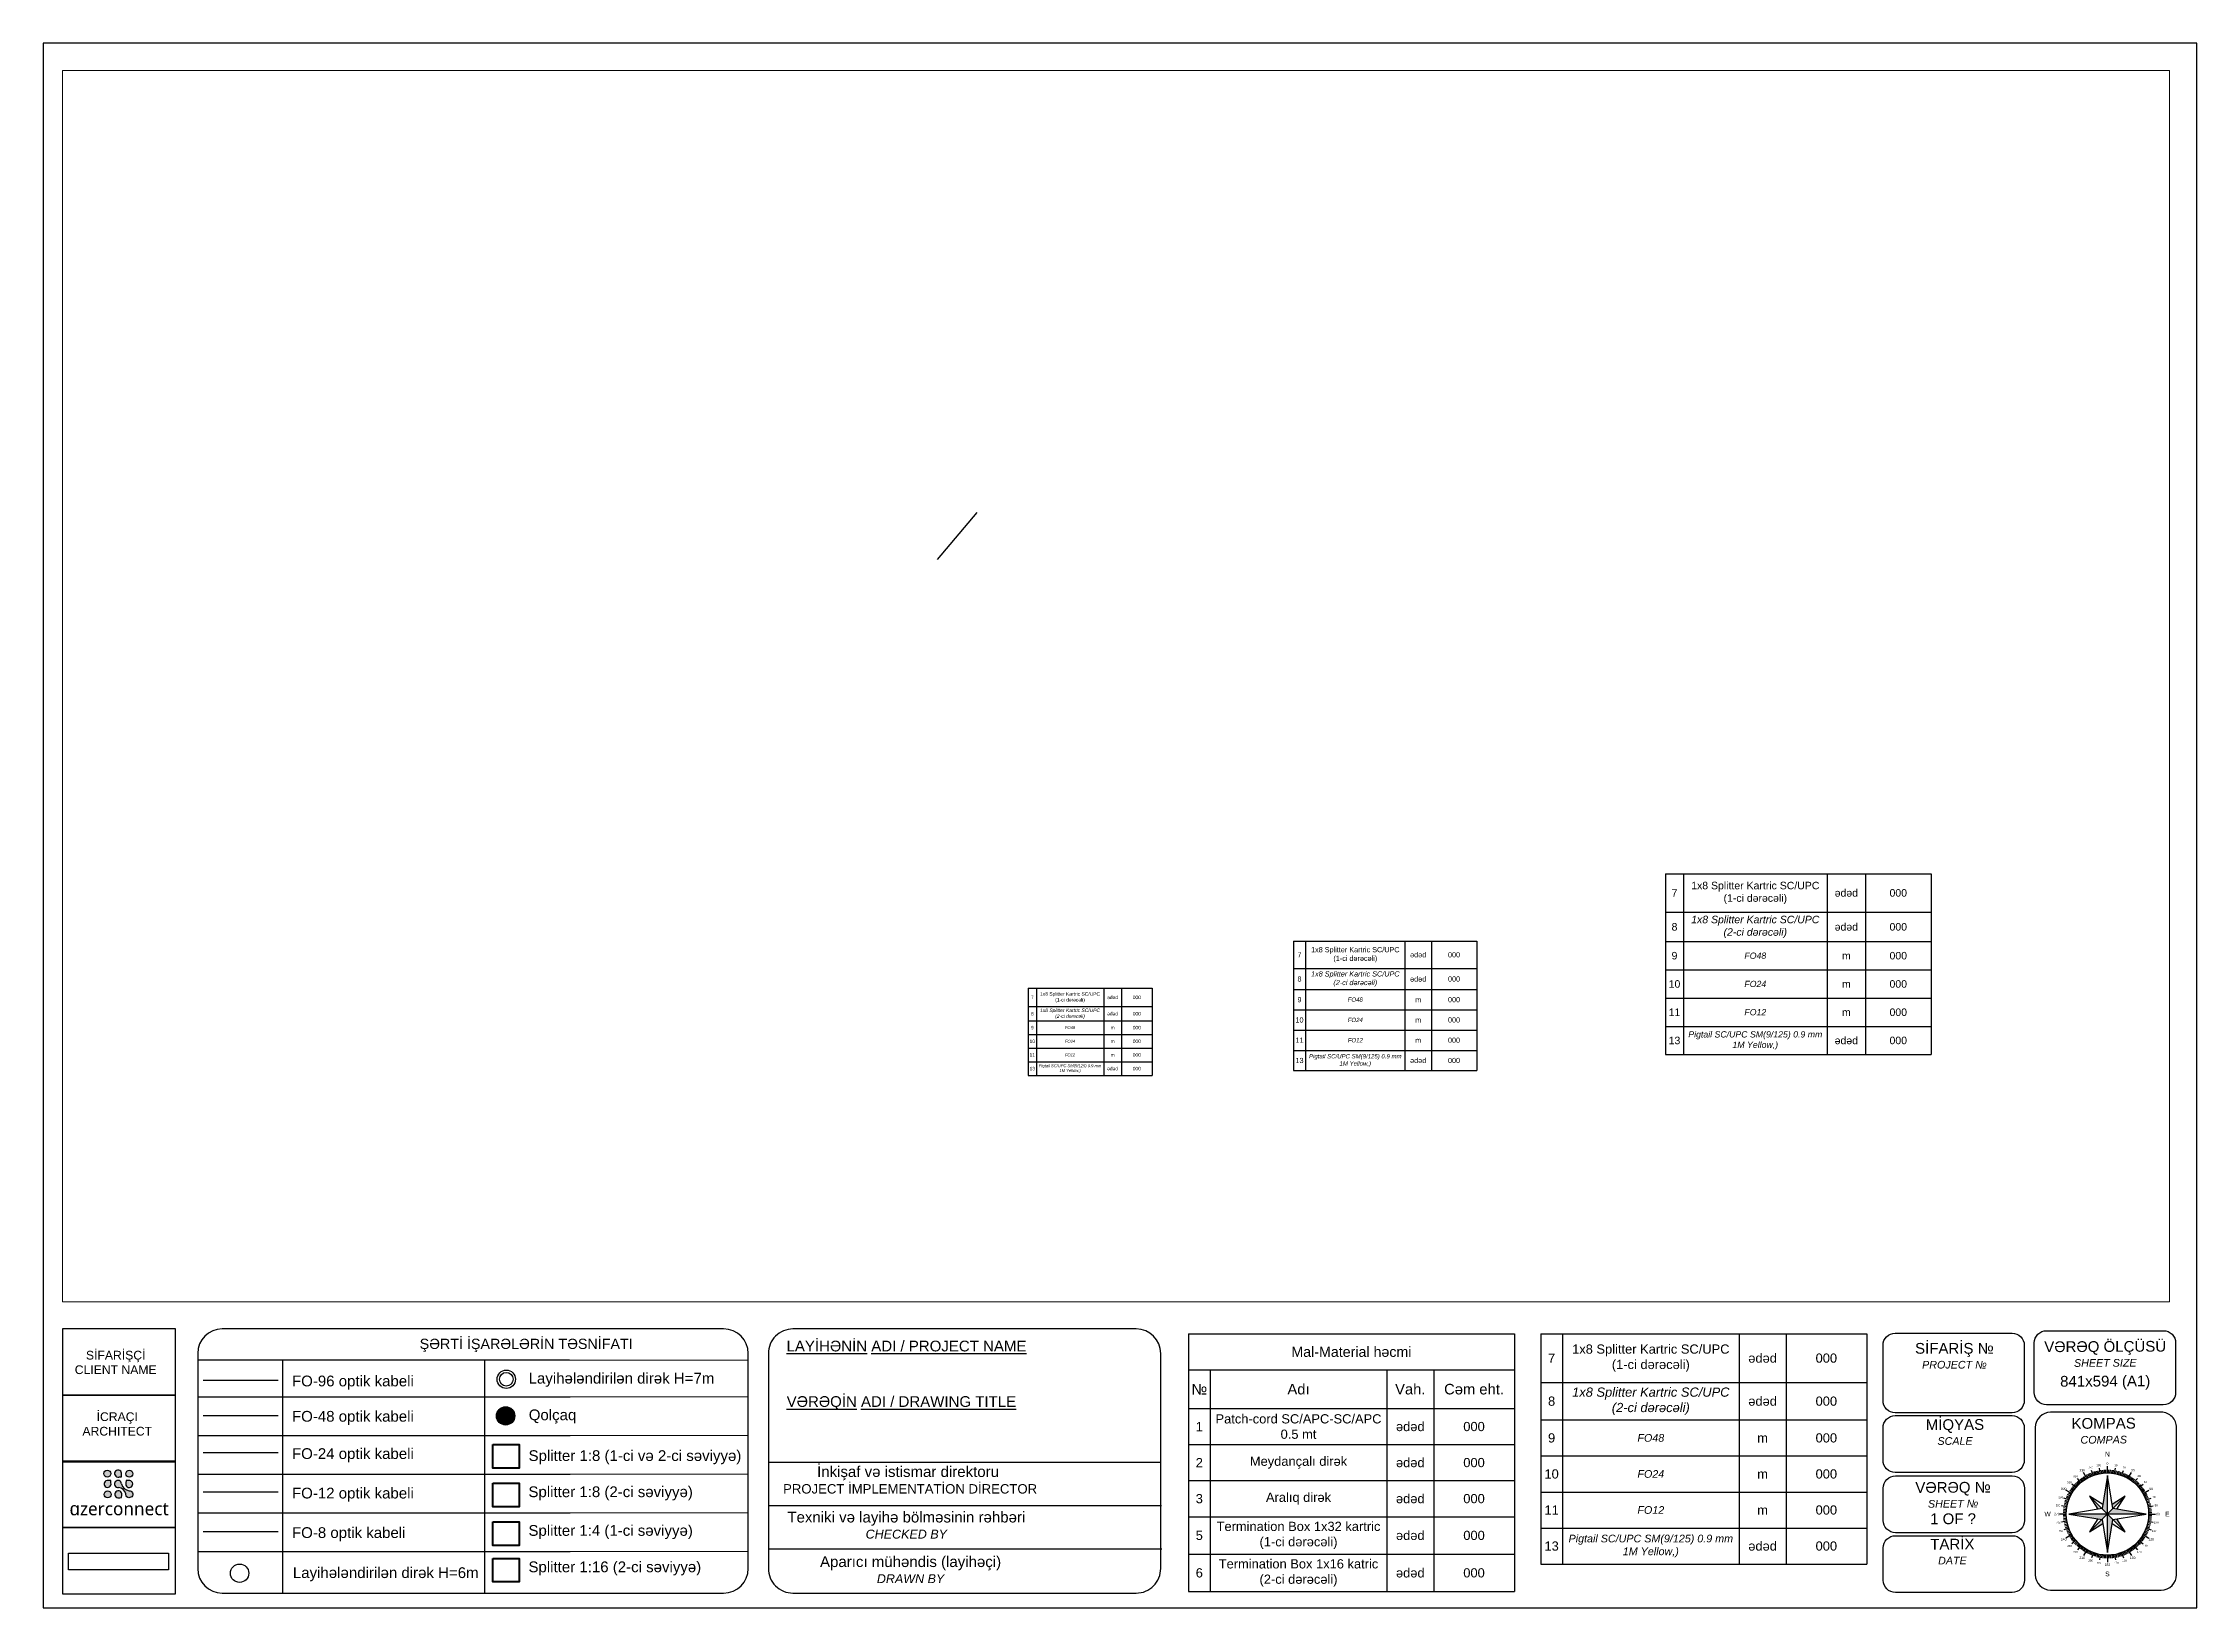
# Paper-space layout 'A3_h' of a CAD drawing. Header units: metres, sheet in millimetres. Extents: x 20 to 415, y 5 to 292.
# The model-space entities are those that its viewports show. They can reach past a viewport. Long polylines and large blocks are cut down to what shows.
import ezdxf
from ezdxf.enums import TextEntityAlignment as Align
from ezdxf.lldxf.tags import DXFTag

# ---------------------------------------------------------------- set-up
doc = ezdxf.new("R2010")
doc.units = ezdxf.units.M
doc.layers.add('FoR_mat', color=7, linetype='Continuous')
doc.styles.add('CG100-1.8', font='GOTHIC.TTF', dxfattribs={"height": 18})
doc.styles.get("Standard").update_dxf_attribs({"font": 'arial.ttf'})
doc.styles.add('стиль1', font='arialbd.ttf', dxfattribs={"height": 2.5})
tags = doc.linetypes.add('PODVES', pattern='A,1,["◄FO►",Standard,S=1,R=0,X=-0.2,Y=-0.47],-4.2', length=5.2).pattern_tags.tags
tags[4] = DXFTag(74, 10)
picture_1 = doc.add_image_def('image1.png', size_in_pixel=(1785, 295))

psp = doc.layouts.new('A3_h')

# ---------------------------------------------------------------- texts
at = {"layer": 'FoR_mat'}
for s, height, p in [('N', 0.8726742742302692, (398.5879523675658, 33.19318994586065)), ('0', 0.4475252688360356, (398.5879523675658, 31.48834055557279)), ('310', 0.3580202150688283, (391.6166011475735, 28.03598246180334)), ('320', 0.3580202150688283, (392.7332922519855, 29.15811304775736)), ('330', 0.4475252688360356, (393.9513465339899, 30.24596576842869)), ('340', 0.3580202150688283, (395.5117619558045, 30.75690535416355)), ('350', 0.3580202150688283, (396.9891600601848, 31.15525961600416)), ('10', 0.3580202150688283, (400.1432838249266, 31.16292293084174)), ('20', 0.3580202150688283, (401.6734229756692, 30.75690535416355)), ('30', 0.4475252688360356, (403.2245582011417, 30.24596576842869)), ('4O', 0.3580202150688283, (404.4088059428979, 29.18648009963959)), ('50', 0.3580202150688283, (405.5309365327512, 28.06978899620243)), ('280', 0.3580202150688283, (389.5207506200707, 23.81392119482722)), ('290', 0.3580202150688283, (390.0461758940245, 25.30059949262509)), ('300', 0.4475252688360356, (390.5571154895079, 26.85173471419807)), ('60', 0.4475252688360356, (406.6187892465986, 26.85173471419807)), ('70', 0.3580202150688283, (407.1146350458937, 25.34206935745944)), ('80', 0.3580202150688283, (407.5280830902746, 23.81392119482722)), ('W', 0.8726742742302692, (387.6098913062267, 22.21512888842103)), ('270', 0.4475252688360356, (389.3147407004141, 22.21512888842103)), ('260', 0.3580202150688283, (389.6478216448569, 20.61633658201486)), ('100', 0.3580202150688283, (407.5357464109613, 20.65979742911047)), ('90', 0.4475252688360356, (407.8611640347176, 22.21512888842103)), ('E', 0.8726742742302692, (409.5660134289048, 22.21512888842103)), ('250', 0.3580202150688283, (390.0612696892378, 19.08818841938263)), ('240', 0.4475252688360356, (390.5571154895079, 17.57852304704632)), ('230', 0.3580202150688283, (391.6449682023804, 16.36046876504196)), ('130', 0.3580202150688283, (405.559303588533, 16.39427531503875)), ('120', 0.4475252688360356, (406.6187892465986, 17.57852304704632)), ('110', 0.3580202150688283, (407.1297288411071, 19.12965827641815)), ('220', 0.3580202150688283, (392.7670987922338, 15.24377766160482)), ('210', 0.4475252688360356, (393.9513465339899, 14.18429200841339)), ('200', 0.3580202150688283, (395.5024817604372, 13.67335240708086)), ('190', 0.3580202150688283, (397.0326209092301, 13.26733484600034)), ('180', 0.4475252688360356, (398.5879523675658, 12.94191722126929)), ('170', 0.3580202150688283, (400.1867446749469, 13.2749981608379)), ('160', 0.3580202150688283, (401.7148928356293, 13.68844620229424)), ('150', 0.4475252688360356, (403.2245582011417, 14.18429200841339)), ('140', 0.3580202150688283, (404.4426124821712, 15.27214471348703)), ('S', 0.8726742742302692, (398.5879523675658, 11.2370678231826))]:
    psp.add_text(s, height=height, dxfattribs=at).set_placement(p, align=Align.MIDDLE_CENTER)
at = {"layer": 'FoR_mat', "attachment_point": 2, "style": 'CG100-1.8'}
for s, insert, char_height, width in [('\\pxqc;{\\fArial|b0|i0|c238|p34;SİFARİŞÇİ\\fArial|b0|i0|c0|p34;\\PCLIENT NAME}', (33.31745689593178, 52.15580487056204), 1.598418999327172, 15.98664476938211), ('{\\fArial|b0|i0|c238|p34;Ş\\fArial|b0|i0|c0|p34;Ə\\fArial|b0|i0|c238|p34;RTİ İŞAR\\fArial|b0|i0|c0|p34;Ə\\fArial|b0|i0|c238|p34;L\\fArial|b0|i0|c0|p34;Ə\\fArial|b0|i0|c238|p34;RİN T\\fArial|b0|i0|c0|p34;Ə\\fArial|b0|i0|c238|p34;SNİFATI}', (108.6029861898154, 54.37140678356045), 1.877575159226988, 70.04772445148583), ('\\pxqc;{\\fArial|b0|i0|c238|p34;SİFARİŞ № \\P\\fArial|b0|i1|c238|p34;\\H0.71429x;PROJECT\\fArial|b0|i1|c0|p34; \\fArial|b0|i1|c238|p34;№}', (370.5275851085079, 53.59542113187369), 1.971453917188337, 26.01408627072572), ('\\pxqc;{\\fArial|b0|i0|c238|p34;İCRAÇI\\fArial|b0|i0|c0|p34;\\PARCHITECT}', (33.60263077955351, 40.87566698382072), 1.598418999327172, 15.98664476938211), ('\\pxqc;{\\fArial|b0|i0|c238|p34;İnkişaf və istismar direktoru\\P \\fArial|b0|i0|c0|p34;\\H0.875x;PROJECT \\fArial|b0|i0|c238|p34;İ\\fArial|b0|i0|c0|p34;MPLEMENTAT\\fArial|b0|i0|c238|p34;İ\\fArial|b0|i0|c0|p34;ON \\fArial|b0|i0|c238|p34;DİRECTOR}', (178.6253877224904, 30.99081254078542), 1.971453917188337, 58.76511851537052), ('\\pxqc;{\\fArial|b0|i0|c238|p34;Texniki və \\fArial|b0|i0|c0|p34;layih\\fArial|b0|i0|c238|p34;ə bölməsinin rəhbəri\\fArial|b0|i1|c0|p34;\\H0.83333x;\\PCHECKED BY}', (178.3126531660785, 22.6438260567674), 1.971453917188337, 57.89853975408413), ('\\pxqc;{\\fArial|b0|i0|c238|p34;Aparıcı mühəndis (layihəçi)\\P\\fArial|b0|i1|c0|p34;\\H0.83333x;DRAWN BY}', (179.0944895571082, 14.47211381829195), 1.971453917188337, 57.89853975406729)]:
    psp.add_mtext(s, dxfattribs=dict(at, insert=insert, char_height=char_height, width=width))
at = {"layer": 'FoR_mat', "attachment_point": 1}
for s, width, gutter_width, insert, char_height in [('\\pxql;{\\fArial|b0|i0|c238|p34;\\LLAYİH\\fArial|b0|i0|c0|p34;Ə\\fArial|b0|i0|c238|p34;NİN ADI\\fArial|b0|i0|c0|p34; / PROJECT NAME}', 48.61954020463607, 0.1408181369420241, (156.3458729587148, 54.01619744896364), 1.971453917188337), ('\\pxql;{\\fArial|b0|i0|c238|p34;FO-96 optik kabeli}', 24.39012619263966, 0.1877575159226988, (65.64886681777398, 47.60608487151102), 1.971453917188337), ('\\pxqc;{\\fArial|b0|i0|c238|p34;Layihələndirilən dirək H=7m}', 45.82171693704701, 0.1877575159226988, (103.163097244341, 48.11730184363516), 1.971453917188337), ('\\pxql;{\\fArial|b0|i0|c238|p34;\\LV\\fArial|b0|i0|c0|p34;Ə\\fArial|b0|i0|c238|p34;R\\fArial|b0|i0|c0|p34;Ə\\fArial|b0|i0|c238|p34;QİN ADI\\fArial|b0|i0|c0|p34; / DRAWING TITLE}', 48.61954020463607, 0.1408181369420241, (156.3665629125275, 43.83698070910425), 1.971453917188337), ('\\pxql;{\\fArial|b0|i0|c238|p34;FO-48 optik kabeli}', 24.49949696195609, 0.1877575159226988, (65.64886681777398, 41.12849772978563), 1.971453917188337), ('\\pxql;{\\fArial|b0|i0|c238|p34;Qolçaq}', 11.24349363187895, 0.1877575159226988, (109.0698521731802, 41.39731293004662), 1.971453917188337), ('\\pxql;{\\fArial|b0|i0|c238|p34;FO-24 optik kabeli}', 24.0620067894498, 0.1877575159226988, (65.64886681777398, 34.29132609000261), 1.971453917188337), ('\\pxql;{\\fArial|b0|i0|c238|p34;Splitter 1:8 (1-ci} v{\\fArial|b0|i0|c238|p34;ə 2-ci səviyyə)}', 42.86058407926937, 0.1877575159226988, (109.033915358249, 33.91897480363544), 1.971453917188337), ('\\pxqc;{\\fArial|b0|i0|c162|p34;\\C154;ɑ\\f@Microsoft YaHei UI|b0|i0|c0|p34;zerconnect}', 19.29811889004701, 0.1208145181219466, (24.31267498191938, 24.40642646650666), 2.416290362438933), ('\\pxql;{\\fArial|b0|i0|c238|p34;FO-12 optik kabeli}', 24.82761636514595, 0.1877575159226988, (65.64886681777398, 27.04627263038656), 1.971453917188337), ('\\pxql;{\\fArial|b0|i0|c238|p34;Splitter 1:8 (2-ci səviyyə)}', 31.82475171143014, 0.1877575159226988, (109.0163766635237, 27.29161249713353), 1.971453917188337), ('\\pxql;{\\fArial|b0|i0|c238|p34;FO-8 optik kabeli}', 23.84326052065655, 0.1877575159226988, (65.64886681777398, 19.80121917243046), 1.971453917188337), ('\\pxql;Splitter 1:{\\fArial|b0|i0|c238|p34;4 }({\\fArial|b0|i0|c238|p34;1}-ci səviyyə)', 31.82475171143014, 0.1877575159226988, (109.0163766635237, 20.19543658109946), 1.971453917188337), ('\\pxqc;{\\fArial|b0|i0|c238|p34;Layihələndirilən dirək H=6m}', 40.73377713702021, 0.1877575159226988, (62.47705774567289, 12.45469573664479), 1.971453917188337), ('\\pxql;Splitter 1:16 (2-ci səviyyə)', 31.82475171143014, 0.1877575159226988, (109.0163766635237, 13.51838803198482), 1.971453917188337)]:
    psp.add_mtext_dynamic_manual_height_columns(s, width=width, gutter_width=gutter_width, heights=[0], dxfattribs=dict(at, insert=insert, char_height=char_height))
at = {"layer": 'FoR_mat', "char_height": 1.689817643304289, "attachment_point": 2, "style": 'CG100-1.8'}
for s, insert, width, rotation in [('\\pxqc;{\\fArial|b0|i0|c238|p34;\\H1.16667x;V\\fArial|b0|i0|c0|p34;Ə\\fArial|b0|i0|c238|p34;R\\fArial|b0|i0|c0|p34;Ə\\fArial|b0|i0|c238|p34;Q ÖLÇÜSÜ\\H0.85714x;\\P\\fArial|b0|i1|c0|p34;\\H0.83333x;S\\fArial|b0|i1|c238|p34;HEET S\\fArial|b0|i1|c0|p34;I\\fArial|b0|i1|c238|p34;ZE}', (398.1728958036991, 53.93224900068488), 23.940958107378, 0.26917261971005374), ('\\pxqc;{\\fArial|b0|i0|c238|p34;\\H1.16667x;MİQYAS\\fArial|b0|i0|c204|p34;\\H0.85714x; \\fArial|b0|i0|c238|p34;\\P\\fArial|b0|i1|c0|p34;\\H0.83333x;S\\fArial|b0|i1|c238|p34;CALE\\fArial|b0|i1|c204|p34; }', (370.6165167274312, 39.60934625891045), 21.47021546604829, 0.2691726197100537), ('\\pxqc;{\\fArial|b0|i0|c238|p34;\\H1.16667x;K\\fArial|b0|i0|c0|p34;OMPAS\\fArial|b0|i0|c204|p34;\\H0.85714x; \\fArial|b0|i0|c238|p34;\\P\\fArial|b0|i1|c238|p34;\\H0.83333x;COMPAS\\fArial|b0|i1|c204|p34; }', (397.8892463628648, 39.84409634487113), 21.47021546604829, 0.26917261971005374), ('\\pxqc;{\\fArial|b0|i0|c238|p34;\\H1.16667x;V\\fArial|b0|i0|c0|p34;Ə\\fArial|b0|i0|c238|p34;R\\fArial|b0|i0|c0|p34;Ə\\fArial|b0|i0|c238|p34;Q \\fArial|b0|i0|c204|p34;№\\H0.85714x; \\fArial|b0|i0|c238|p34;\\P\\fArial|b0|i1|c0|p34;\\H0.83333x;SHEET \\fArial|b0|i1|c204|p34;№ }', (370.2706799385215, 28.10070486929227), 21.47021546604829, 0.2691726197100537), ('\\pxqc;{\\fArial|b0|i0|c0|p34;\\H1.16667x;TAR\\fArial|b0|i0|c238|p34;İX\\P\\fArial|b0|i1|c0|p34;\\H0.71428x;DATE\\fArial|b0|i1|c204|p34; }', (370.1424168301789, 17.68268508750077), 21.47021546604829, 0.2691726197100537)]:
    psp.add_mtext(s, dxfattribs=dict(at, insert=insert, width=width, rotation=rotation))
at = {"layer": 'FoR_mat', "color": 7, "char_height": 1.689817643304289, "attachment_point": 2, "style": 'CG100-1.8'}
for s, insert, width, rotation in [('\\pxqc;{\\fArial|b0|i0|c0|p34;\\H1.16667x;841x\\fArial|b0|i0|c204|p34;594\\fArial|b0|i0|c0|p34; (A\\fArial|b0|i0|c204|p34;1\\fArial|b0|i0|c0|p34;)}', (398.1728958036991, 47.58723602296359), 23.940958107378, 0.26917261971005374), ('{\\fArial|b0|i0|c0|p34;\\H1.16667x;1 OF\\fArial|b0|i0|c238|p34; \\fArial|b0|i0|c0|p34;? }', (370.2706799385215, 22.33662437792868), 21.47021546604829, 0.2691726197100537)]:
    psp.add_mtext(s, dxfattribs=dict(at, insert=insert, width=width, rotation=rotation))

msp = doc.modelspace()

# ---------------------------------------------------------------- blocks, each defined once
blk = doc.blocks.new('*T57')
at = {"layer": 'FoR_mat', "color": 0, "linetype": 'ByBlock', "lineweight": -2, "transparency": 16777216}
for p, q in [((0, 0), (59.7694651451099, 0)), ((0, 0), (0, -47.28243888995593)), ((59.7694651451099, 0), (59.7694651451099, -47.28243888995593)), ((64.61067402698853, 0), (124.3801391720984, 0)), ((64.61067402698853, 0), (64.61067402698853, -42.23262446130835)), ((68.59323023062865, 0), (68.59323023062865, -42.23262446130835)), ((100.9947179740909, 0), (100.9947179740909, -42.23262446130835)), ((109.5881565110909, 0), (109.5881565110909, -42.23262446130835)), ((124.3801391720984, 0), (124.3801391720984, -42.23262446130835)), ((0, -6.610721601157451), (59.7694651451099, -6.610721601157451)), ((3.982556203640115, -6.610721601157451), (3.982556203640115, -47.28243888995593)), ((36.38404394710238, -6.610721601157451), (36.38404394710238, -47.28243888995593)), ((44.97748248410244, -6.610721601157451), (44.97748248410244, -47.28243888995593)), ((64.61067402698853, -8.917364140977028), (124.3801391720984, -8.917364140977028)), ((0, -13.70556409050276), (59.7694651451099, -13.70556409050276)), ((64.61067402698853, -15.78973805667854), (124.3801391720984, -15.78973805667854)), ((0, -20.31628569166021), (59.7694651451099, -20.31628569166021)), ((64.61067402698853, -22.400459657836), (124.3801391720984, -22.400459657836)), ((0, -26.92700729281766), (59.7694651451099, -26.92700729281766)), ((64.61067402698853, -29.01118125899345), (124.3801391720984, -29.01118125899345)), ((0, -33.53772889397511), (59.7694651451099, -33.53772889397511)), ((64.61067402698853, -35.6219028601509), (124.3801391720984, -35.6219028601509)), ((0, -40.41008389196552), (59.7694651451099, -40.41008389196552)), ((64.61067402698853, -42.23262446130835), (124.3801391720984, -42.23262446130835)), ((0, -47.28243888995593), (59.7694651451099, -47.28243888995593))]:
    blk.add_line(p, q, dxfattribs=at)
at = {"layer": 'FoR_mat', "color": 0, "transparency": 16777216, "attachment_point": 5}
for s, insert, char_height, width in [('M{\\fArial|b0|i0|c238|p34;al-Material həcmi}', (29.88473257255492, -3.305360800578725), 1.866720427837707, 59.72723864174179), ('7', (66.60195212880865, -4.458682070488514), 1.689817643304289, 3.278781147505194), ('{\\C256;1x8 Splitter Kartric SC/UPC (1-ci dərəcəli)}', (84.79397410235981, -4.458682070488514), 1.689823960219744, 31.69771268732734), ('ədəd', (105.291437242591, -4.458682070488514), 1.689817643304289, 7.889663480865093), ('000', (116.9841478415947, -4.458682070488514), 1.689817643304289, 14.08820760487253), ('{\\fArial|b0|i0|c238|p34;№}', (1.991278101820058, -10.15814284583011), 1.936483552751461, 3.940329700272031), ('A{\\fArial|b0|i0|c238|p34;dı}', (20.18330007537128, -10.15814284583011), 1.936483552751461, 32.35926124009417), ('{\\fArial|b0|i0|c238|p34;Vah.}', (40.68076321560238, -10.15814284583011), 1.936483552751461, 8.55121203363193), ('{\\fArial|b0|i0|c238|p34;Cəm eht.}', (52.37347381460614, -10.15814284583011), 1.936483552751461, 14.74975615763937), ('8', (66.60195212880865, -12.35355109882779), 1.689817643304289, 3.278781147505194), ('{\\fArial|b0|i1|c204|p34;\\C256;1x8 Splitter Kartric SC/UPC (2-ci dərəcəli)}', (84.79397410235981, -12.35355109882779), 1.689823960219744, 31.69771268732734), ('{\\fArial|b0|i0|c238|p34;ədəd}', (105.291437242591, -12.35355109882779), 1.689817643304289, 7.889663480865093), ('000', (116.9841478415947, -12.35355109882779), 1.689817643304289, 14.08820760487253), ('P{\\fArial|b0|i0|c238|p34;atch-cord SC/APC-SC/APC 0.5 mt}', (20.18330007537122, -17.01092489108149), 1.689817643304289, 31.69771268732734), ('1', (1.991278101820058, -17.01092489108149), 1.689817643304289, 3.278781147505194), ('{\\fArial|b0|i0|c238|p34;ədəd}', (40.68076321560238, -17.01092489108149), 1.689817643304289, 7.889663480865093), ('000', (52.3734738146062, -17.01092489108149), 1.689817643304289, 14.08820760487253), ('9', (66.60195212880865, -19.09509885725727), 1.689817643304289, 3.278781147505194), ('{\\fArial|b0|i1|c204|p34;\\H0.83333x;\\C256;FO48}', (84.79397410235981, -19.09509885725727), 1.689823960219744, 31.69771268732734), ('m', (105.291437242591, -19.09509885725727), 1.689817643304289, 7.889663480865093), ('000', (116.9841478415947, -19.09509885725727), 1.689817643304289, 14.08820760487253), ('2', (1.991278101820058, -23.62164649223894), 1.689817643304289, 3.278781147505194), ('Meydançalı dirək', (20.18330007537122, -23.62164649223894), 1.689817643304289, 31.69771268732734), ('ə{\\fArial|b0|i0|c238|p34;dəd}', (40.68076321560238, -23.62164649223894), 1.689817643304289, 7.889663480865093), ('000', (52.3734738146062, -23.62164649223894), 1.689817643304289, 14.08820760487253), ('10', (66.60195212880865, -25.70582045841472), 1.689817643304289, 3.278781147505194), ('{\\fArial|b0|i1|c204|p34;\\H0.83333x;\\C256;FO24}', (84.79397410235981, -25.70582045841472), 1.689823960219744, 31.69771268732734), ('m', (105.291437242591, -25.70582045841472), 1.689817643304289, 7.889663480865093), ('000', (116.9841478415947, -25.70582045841472), 1.689817643304289, 14.08820760487253), ('3', (1.991278101820058, -30.23236809339639), 1.689817643304289, 3.278781147505194), ('Aralıq dirək', (20.18330007537122, -30.23236809339639), 1.689817643304289, 31.69771268732734), ('{\\fArial|b0|i0|c238|p34;ədəd}', (40.68076321560238, -30.23236809339639), 1.689817643304289, 7.889663480865093), ('000', (52.3734738146062, -30.23236809339639), 1.689817643304289, 14.08820760487253), ('11', (66.60195212880865, -32.31654205957217), 1.689817643304289, 3.278781147505194), ('{\\fArial|b0|i1|c204|p34;\\H0.83333x;\\C256;FO12}', (84.79397410235981, -32.31654205957217), 1.689823960219744, 31.69771268732734), ('000', (116.9841478415947, -32.31654205957217), 1.689817643304289, 14.08820760487253), ('Termination Box 1x32 kartric (1-ci dərəcəli)', (20.18330007537122, -36.97390639297032), 1.689817643304289, 31.69771268732734), ('m', (105.291437242591, -32.31654205957217), 1.689817643304289, 7.889663480865093), ('5', (1.991278101820058, -36.97390639297032), 1.689817643304289, 3.278781147505194), ('ədəd', (40.68076321560238, -36.97390639297032), 1.689817643304289, 7.889663480865093), ('000', (52.3734738146062, -36.97390639297032), 1.689817643304289, 14.08820760487253), ('13', (66.60195212880865, -38.92726366072962), 1.689817643304289, 3.278781147505194), ('{\\fArial|b0|i1|c204|p34;\\H0.83333x;\\C256;Pigtail SC/UPC SM(9/125) 0.9 mm 1M Yellow,)}', (84.79397410235981, -38.92726366072962), 1.689823960219744, 31.69771268732734), ('{\\fArial|b0|i0|c238|p34;ədəd}', (105.291437242591, -38.92726366072962), 1.689817643304289, 7.889663480865093), ('000', (116.9841478415947, -38.92726366072962), 1.689817643304289, 14.08820760487253), ('{\\fArial TUR|b0|i0|c0|p34;6', (1.991278101820058, -43.84626139096073), 1.689817643304289, 3.278781147505194), ('Termination Box 1x16 katric (2-ci dərəcəli)', (20.18330007537122, -43.84626139096073), 1.689817643304289, 31.69771268732734), ('ədəd', (40.68076321560238, -43.84626139096073), 1.689817643304289, 7.889663480865093), ('000', (52.3734738146062, -43.84626139096073), 1.689817643304289, 14.08820760487253)]:
    blk.add_mtext(s, dxfattribs=dict(at, insert=insert, char_height=char_height, width=width))
blk = doc.blocks.new('*U70')
blk.add_line((0, 0), (12.85575219371822, 15.32088886201382))
at = {"style": 'стиль1', "flags": 1}
for tag, p, height in [('НАТЯЖ_К', (-10.46392902596722, 20.14729451981088), 2), ('АНКЕР_К', (-10.81098962773103, 17.3240408776328), 2), ('КОД', (-10.81098962773103, 14.72836098726839), 2), ('FO_MARKA', (-9.102734966611024, 5.399086609482765), 7)]:
    blk.add_attdef(tag, p, '', height=height, dxfattribs=at)
blk = doc.blocks.new('*T74')
at = {"layer": 'FoR_mat', "color": 0, "linetype": 'ByBlock', "lineweight": -2, "transparency": 16777216}
for p, q in [((0, 0), (86.5491339647001, 0)), ((0, 0), (0, -59.00547799034486)), ((5.766937842825882, 0), (5.766937842825882, -59.00547799034486)), ((52.68589046447141, 0), (52.68589046447141, -59.00547799034486)), ((65.12961338135756, 0), (65.12961338135756, -59.00547799034486)), ((86.5491339647001, 0), (86.5491339647001, -59.00547799034486)), ((0, -12.55454224242455), (86.5491339647001, -12.55454224242455)), ((0, -22.14783775904745), (86.5491339647001, -22.14783775904745)), ((0, -31.3622478168718), (86.5491339647001, -31.3622478168718)), ((0, -40.57665787469615), (86.5491339647001, -40.57665787469615)), ((0, -49.79106793252051), (86.5491339647001, -49.79106793252051)), ((0, -59.00547799034486), (86.5491339647001, -59.00547799034486))]:
    blk.add_line(p, q, dxfattribs=at)
at = {"layer": 'FoR_mat', "color": 0, "transparency": 16777216, "attachment_point": 5}
for s, insert, char_height, width in [('7', (2.883468921412941, -6.27727112121228), 2.446939306403054, 4.747836844238142), ('{\\C256;1x8 Splitter Kartric SC/UPC (1-ci dərəcəli)}', (29.22641415364865, -6.27727112121228), 2.446948453608248, 45.89985162305779), ('ədəd', (58.90775192291449, -6.27727112121228), 2.446939306403054, 11.4246219182984), ('000', (75.83937367302883, -6.27727112121228), 2.446939306403054, 20.40041958475481), ('{\\fArial|b0|i1|c204|p34;\\C256;1x8 Splitter Kartric SC/UPC (2-ci dərəcəli)}', (29.22641415364865, -17.351190000736), 2.446948453608248, 45.89985162305779), ('8', (2.883468921412941, -17.351190000736), 2.446939306403054, 4.747836844238142), ('{\\fArial|b0|i0|c238|p34;ədəd}', (58.90775192291449, -17.351190000736), 2.446939306403054, 11.4246219182984), ('000', (75.83937367302883, -17.351190000736), 2.446939306403054, 20.40041958475481), ('9', (2.883468921412941, -26.75504278795964), 2.446939306403054, 4.747836844238142), ('{\\fArial|b0|i1|c204|p34;\\H0.83333x;\\C256;FO48}', (29.22641415364865, -26.75504278795964), 2.446948453608248, 45.89985162305779), ('m', (58.90775192291449, -26.75504278795964), 2.446939306403054, 11.4246219182984), ('000', (75.83937367302883, -26.75504278795964), 2.446939306403054, 20.40041958475481), ('10', (2.883468921412941, -35.96945284578399), 2.446939306403054, 4.747836844238142), ('{\\fArial|b0|i1|c204|p34;\\H0.83333x;\\C256;FO24}', (29.22641415364865, -35.96945284578399), 2.446948453608248, 45.89985162305779), ('000', (75.83937367302883, -35.96945284578399), 2.446939306403054, 20.40041958475481), ('m', (58.90775192291449, -35.96945284578399), 2.446939306403054, 11.4246219182984), ('11', (2.883468921412941, -45.18386290360834), 2.446939306403054, 4.747836844238142), ('{\\fArial|b0|i1|c204|p34;\\H0.83333x;\\C256;FO12}', (29.22641415364865, -45.18386290360834), 2.446948453608248, 45.89985162305779), ('m', (58.90775192291449, -45.18386290360834), 2.446939306403054, 11.4246219182984), ('000', (75.83937367302883, -45.18386290360834), 2.446939306403054, 20.40041958475481), ('13', (2.883468921412941, -54.3982729614327), 2.446939306403054, 4.747836844238142), ('{\\fArial|b0|i1|c204|p34;\\H0.83333x;\\C256;Pigtail SC/UPC SM(9/125) 0.9 mm 1M Yellow,)}', (29.22641415364865, -54.3982729614327), 2.446948453608248, 45.89985162305779), ('{\\fArial|b0|i0|c238|p34;ədəd}', (58.90775192291449, -54.3982729614327), 2.446939306403054, 11.4246219182984), ('000', (75.83937367302883, -54.3982729614327), 2.446939306403054, 20.40041958475481)]:
    blk.add_mtext(s, dxfattribs=dict(at, insert=insert, char_height=char_height, width=width))
blk = doc.blocks.new('*T75')
at = {"layer": 'FoR_mat', "color": 0, "linetype": 'ByBlock', "lineweight": -2, "transparency": 16777216}
for p, q in [((0, 0), (40.42830287223453, 0)), ((0, 0), (0, -28.45140069404309)), ((2.693816784466122, 0), (2.693816784466122, -28.45140069404309)), ((24.61031138289337, 0), (24.61031138289337, -28.45140069404309)), ((30.42294723372956, 0), (30.42294723372956, -28.45140069404309)), ((40.42830287223453, 0), (40.42830287223453, -28.45140069404309)), ((0, -6.012588127696617), (40.42830287223453, -6.012588127696617)), ((0, -10.64193677018995), (40.42830287223453, -10.64193677018995)), ((0, -15.09430275115324), (40.42830287223453, -15.09430275115324)), ((0, -19.54666873211652), (40.42830287223453, -19.54666873211652)), ((0, -23.99903471307981), (40.42830287223453, -23.99903471307981)), ((0, -28.45140069404309), (40.42830287223453, -28.45140069404309))]:
    blk.add_line(p, q, dxfattribs=at)
at = {"layer": 'FoR_mat', "color": 0, "transparency": 16777216, "attachment_point": 5}
for s, insert, char_height, width in [('7', (1.346908392233047, -3.006294063848301), 1.142999344506276, 2.217780550006442), ('{\\fArial|b0|i1|c204|p34;\\C256;1x8 Splitter Kartric SC/UPC (2-ci dərəcəli)}', (13.65206408367976, -8.32726244894328), 1.143003617292901, 21.44045836396759), ('{\\C256;1x8 Splitter Kartric SC/UPC (1-ci dərəcəli)}', (13.65206408367976, -3.006294063848301), 1.143003617292901, 21.44045836396759), ('ədəd', (27.51662930831145, -3.006294063848301), 1.142999344506276, 5.336599616376499), ('000', (35.42562505298204, -3.006294063848301), 1.142999344506276, 9.52931940404529), ('8', (1.346908392233047, -8.32726244894328), 1.142999344506276, 2.217780550006442), ('9', (1.346908392233047, -12.86811976067159), 1.142999344506276, 2.217780550006442), ('{\\fArial|b0|i1|c204|p34;\\H0.83333x;\\C256;FO48}', (13.65206408367976, -12.86811976067159), 1.143003617292901, 21.44045836396759), ('{\\fArial|b0|i0|c238|p34;ədəd}', (27.51662930831145, -8.32726244894328), 1.142999344506276, 5.336599616376499), ('m', (27.51662930831145, -12.86811976067159), 1.142999344506276, 5.336599616376499), ('000', (35.42562505298204, -8.32726244894328), 1.142999344506276, 9.52931940404529), ('000', (35.42562505298204, -12.86811976067159), 1.142999344506276, 9.52931940404529), ('10', (1.346908392233047, -17.32048574163488), 1.142999344506276, 2.217780550006442), ('{\\fArial|b0|i1|c204|p34;\\H0.83333x;\\C256;FO24}', (13.65206408367976, -17.32048574163488), 1.143003617292901, 21.44045836396759), ('m', (27.51662930831145, -17.32048574163488), 1.142999344506276, 5.336599616376499), ('000', (35.42562505298204, -17.32048574163488), 1.142999344506276, 9.52931940404529), ('11', (1.346908392233047, -21.77285172259816), 1.142999344506276, 2.217780550006442), ('13', (1.346908392233047, -26.22521770356145), 1.142999344506276, 2.217780550006442), ('{\\fArial|b0|i1|c204|p34;\\H0.83333x;\\C256;Pigtail SC/UPC SM(9/125) 0.9 mm 1M Yellow,)}', (13.65206408367976, -26.22521770356145), 1.143003617292901, 21.44045836396759), ('{\\fArial|b0|i1|c204|p34;\\H0.83333x;\\C256;FO12}', (13.65206408367976, -21.77285172259816), 1.143003617292901, 21.44045836396759), ('{\\fArial|b0|i0|c238|p34;ədəd}', (27.51662930831145, -26.22521770356145), 1.142999344506276, 5.336599616376499), ('m', (27.51662930831145, -21.77285172259816), 1.142999344506276, 5.336599616376499), ('000', (35.42562505298204, -21.77285172259816), 1.142999344506276, 9.52931940404529), ('000', (35.42562505298204, -26.22521770356145), 1.142999344506276, 9.52931940404529)]:
    blk.add_mtext(s, dxfattribs=dict(at, insert=insert, char_height=char_height, width=width))
blk = doc.blocks.new('*T76')
at = {"layer": 'FoR_mat', "color": 0, "linetype": 'ByBlock', "lineweight": -2, "transparency": 16777216}
for p, q in [((0, 0), (59.76946514510985, 0)), ((0, 0), (0, -42.23262446130835)), ((3.982556203640115, 0), (3.982556203640115, -42.23262446130835)), ((36.38404394710238, 0), (36.38404394710238, -42.23262446130835)), ((44.97748248410238, 0), (44.97748248410238, -42.23262446130835)), ((59.76946514510985, 0), (59.76946514510985, -42.23262446130835)), ((0, -8.917364140977028), (59.76946514510985, -8.917364140977028)), ((0, -15.78973805667854), (59.76946514510985, -15.78973805667854)), ((0, -22.400459657836), (59.76946514510985, -22.400459657836)), ((0, -29.01118125899345), (59.76946514510985, -29.01118125899345)), ((0, -35.6219028601509), (59.76946514510985, -35.6219028601509)), ((0, -42.23262446130835), (59.76946514510985, -42.23262446130835))]:
    blk.add_line(p, q, dxfattribs=at)
at = {"layer": 'FoR_mat', "color": 0, "transparency": 16777216, "attachment_point": 5}
for s, insert, char_height, width in [('7', (1.991278101820114, -4.458682070488514), 1.689817643304289, 3.278781147505194), ('{\\C256;1x8 Splitter Kartric SC/UPC (1-ci dərəcəli)}', (20.18330007537128, -4.458682070488514), 1.689823960219744, 31.69771268732734), ('ədəd', (40.68076321560244, -4.458682070488514), 1.689817643304289, 7.889663480865093), ('000', (52.37347381460614, -4.458682070488514), 1.689817643304289, 14.08820760487253), ('8', (1.991278101820114, -12.35355109882779), 1.689817643304289, 3.278781147505194), ('{\\fArial|b0|i1|c204|p34;\\C256;1x8 Splitter Kartric SC/UPC (2-ci dərəcəli)}', (20.18330007537128, -12.35355109882779), 1.689823960219744, 31.69771268732734), ('{\\fArial|b0|i0|c238|p34;ədəd}', (40.68076321560244, -12.35355109882779), 1.689817643304289, 7.889663480865093), ('000', (52.37347381460614, -12.35355109882779), 1.689817643304289, 14.08820760487253), ('9', (1.991278101820114, -19.09509885725727), 1.689817643304289, 3.278781147505194), ('{\\fArial|b0|i1|c204|p34;\\H0.83333x;\\C256;FO48}', (20.18330007537128, -19.09509885725727), 1.689823960219744, 31.69771268732734), ('m', (40.68076321560244, -19.09509885725727), 1.689817643304289, 7.889663480865093), ('000', (52.37347381460614, -19.09509885725727), 1.689817643304289, 14.08820760487253), ('10', (1.991278101820114, -25.70582045841472), 1.689817643304289, 3.278781147505194), ('{\\fArial|b0|i1|c204|p34;\\H0.83333x;\\C256;FO24}', (20.18330007537128, -25.70582045841472), 1.689823960219744, 31.69771268732734), ('m', (40.68076321560244, -25.70582045841472), 1.689817643304289, 7.889663480865093), ('000', (52.37347381460614, -25.70582045841472), 1.689817643304289, 14.08820760487253), ('11', (1.991278101820114, -32.31654205957217), 1.689817643304289, 3.278781147505194), ('{\\fArial|b0|i1|c204|p34;\\H0.83333x;\\C256;FO12}', (20.18330007537128, -32.31654205957217), 1.689823960219744, 31.69771268732734), ('m', (40.68076321560244, -32.31654205957217), 1.689817643304289, 7.889663480865093), ('000', (52.37347381460614, -32.31654205957217), 1.689817643304289, 14.08820760487253), ('13', (1.991278101820114, -38.92726366072962), 1.689817643304289, 3.278781147505194), ('{\\fArial|b0|i1|c204|p34;\\H0.83333x;\\C256;Pigtail SC/UPC SM(9/125) 0.9 mm 1M Yellow,)}', (20.18330007537128, -38.92726366072962), 1.689823960219744, 31.69771268732734), ('{\\fArial|b0|i0|c238|p34;ədəd}', (40.68076321560244, -38.92726366072962), 1.689817643304289, 7.889663480865093), ('000', (52.37347381460614, -38.92726366072962), 1.689817643304289, 14.08820760487253)]:
    blk.add_mtext(s, dxfattribs=dict(at, insert=insert, char_height=char_height, width=width))

# ---------------------------------------------------------------- block references
at = {"color": 7}
msp.add_blockref('*U70', (178.6829585066341, 179.7388984290882), dxfattribs=at)
for name, p in [('*T74', (416.030894822244, 77.2611162556911)), ('*T76', (294.6645985300289, 55.26920963250731)), ('*T75', (208.2011605250564, 39.9279236801885))]:
    msp.add_blockref(name, p)

# ---------------------------------------------------------------- hatches: boundary and pattern name
at = {"layer": 'FoR_mat', "linetype": 'Continuous'}
h = psp.add_hatch(color=1, dxfattribs=at)
h.dxf.hatch_style = 1
h.paths.add_polyline_path([(106.5072314314354, 40.22216354057263, 1), (103.1452403745956, 40.22216354057263, 1)])
at = {"layer": 'FoR_mat', "transparency": 33554687}
h = psp.add_hatch(color=154, dxfattribs=at)
h.dxf.hatch_style = 1
edge = h.paths.add_edge_path()
edge.add_line((33.88965526761664, 29.00661466916364), (34.01032765892435, 29.01319628313869))
edge.add_line((34.01032765892432, 29.01319628313871), (34.35560549652303, 29.02429128253267))
edge.add_line((34.35560549652306, 29.02429128253266), (34.38062911659388, 29.48715291232093))
edge.add_arc((33.75794711180713, 29.63227022569588), 0.6393683709149144, 346.8812632309608, 641.8878860564666)
edge = h.paths.add_edge_path()
edge.add_arc((35.82498153070446, 29.62018004586122), 0.6354757967833198, 0, 360)
edge = h.paths.add_edge_path()
edge.add_line((35.72057485061701, 28.3609016148668), (35.59977439740975, 28.36442215053076))
edge.add_line((35.59977439740976, 28.36442215053075), (35.25477635904304, 28.38220522314199))
edge.add_line((35.25477635904303, 28.38220522314198), (35.19117970020581, 27.92305107160195))
edge.add_arc((35.79956494892568, 27.7264313806591), 0.6393683709149117, 162.0900560622752, 457.096678887781)
edge = h.paths.add_edge_path()
edge.add_line((33.94063863872073, 25.21075461224858), (34.06131103002843, 25.21733622622363))
edge.add_line((34.06131103002843, 25.21733622622363), (34.40658886762715, 25.22843122561759))
edge.add_line((34.40658886762714, 25.22843122561758), (34.43161248769796, 25.69129285540586))
edge.add_arc((33.80893048291121, 25.83641016878082), 0.6393683709149156, 346.881263230961, 641.8878860564668)
edge = h.paths.add_edge_path()
edge.add_arc((31.83618527165016, 25.82679067284447), 0.6354757967833198, 0, 360)
edge = h.paths.add_edge_path()
edge.add_line((32.43424958154558, 27.92829886193466), (32.42064030231921, 28.04838187982385))
edge.add_line((32.42064030231921, 28.04838187982383), (32.4003864643974, 28.37224312657913))
edge.add_line((32.40038646439739, 28.37224312657913), (31.93685329625702, 28.37022522533121))
edge.add_arc((31.82712749355617, 27.74584927232208), 0.6339440688849804, 80.03280113370413, 376.7263369005674)
edge = h.paths.add_edge_path()
edge.add_arc((31.77184995139504, 29.63303899490682), 0.6354757967833198, 0, 360)
edge = h.paths.add_edge_path()
edge.add_arc((35.9731798705885, 28.1127572387822), 1.640362021755947, 192.2091369769642, 262.5800299613589)
edge.add_arc((35.80671989980463, 25.8522777382418), 0.6354757967833198, -184.2833078534444, 94.09489286776409, ccw=False)
edge.add_arc((33.55311238792502, 25.46170331349031), 1.678086384791876, 15.13140273125503, 80.18419490223218)
edge.add_arc((33.734888229126, 27.74208098711894), 0.6354757967833198, 2.143777927889573, 279.4472370058539, ccw=False)
at = {"layer": 'FoR_mat'}
h = psp.add_hatch(color=256, dxfattribs=at)
h.paths.add_polyline_path([(398.5879523675658, 29.28963536644976), (397.5929087218871, 23.21017252910357), (398.5879523675658, 22.21512888829919)])
h.paths.add_polyline_path([(391.5134458942895, 22.21512888829919), (397.5929087218871, 21.22008523969597), (398.5879523675658, 22.21512888829919)])
h.paths.add_polyline_path([(398.5879523675658, 15.14062241014861), (399.5829960142194, 21.22008523969597), (398.5879523675658, 22.21512888829919)])
h.paths.add_polyline_path([(399.5829960142194, 23.21017252910357), (398.5879523675658, 22.21512888829919), (405.6624588418169, 22.21512888829919)])
h = psp.add_hatch(color=256, dxfattribs=at)
h.paths.add_polyline_path([(395.3171519765761, 18.94432848658613), (397.7147679357841, 20.47555652935444), (397.5929087218871, 21.22008523969597)])
h.paths.add_polyline_path([(401.8587527595303, 18.94432848658613), (400.3275247294351, 21.34194445651748), (399.5829960142194, 21.22008523969597)])
h.paths.add_polyline_path([(401.8587527595303, 25.48592927441455), (399.4611367983726, 23.95470124724393), (399.5829960142194, 23.21017252910357)])
h.paths.add_polyline_path([(395.3171519765761, 25.48592927441455), (396.8483800066713, 23.08831331228204), (397.5929087218871, 23.21017252910357)])

# ---------------------------------------------------------------- linework, layer by layer
at = {"color": 7}
for points in [[(20, 5), (415, 5), (415, 292), (20, 292)], [(44.29416259921643, 56.16429753707595), (23.55672777783094, 56.16429753707595), (23.55672777783094, 43.99375394215519), (44.29416259921643, 43.99375394215519)], [(44.29416259921643, 43.99375394215519), (23.55672777783094, 43.99375394215519), (23.55672777783094, 31.8232103472344), (44.29416259921643, 31.8232103472344)], [(44.29416259921642, 31.94364056470111), (23.55672777783093, 31.94364056470111), (23.55672777783093, 19.77309696978034), (44.29416259921642, 19.77309696978034)], [(44.29416259921642, 19.77309696978034), (23.55672777783093, 19.77309696978034), (23.55672777783093, 7.602553374859582), (44.29416259921642, 7.602553374859582)]]:
    psp.add_lwpolyline(points, close=True, dxfattribs=at)
at = {"layer": 'FoR_mat', "linetype": 'PODVES', "ltscale": 2}
psp.add_line((63.14282259080849, 46.6869580564691, 0.4066967953639683), (49.34279815076646, 46.6869580564691, 1.784109467800672), dxfattribs=at)
at = {"layer": 'FoR_mat', "color": 3, "linetype": 'PODVES', "ltscale": 2}
psp.add_line((63.14282259080849, 40.20937091474375, 0.4066967953639675), (49.34279815076646, 40.20937091474375, 1.784109467800672), dxfattribs=at)
at = {"layer": 'FoR_mat', "color": 1, "linetype": 'PODVES', "ltscale": 2}
psp.add_line((63.14282259080849, 33.4545725052502, 0.4066967953639641), (49.34279815076646, 33.4545725052502, 1.784109467800672), dxfattribs=at)
at = {"layer": 'FoR_mat'}
for p, q in [((392.8106840474499, 27.06283259911502), (392.0525288367141, 27.69900036152594)), ((393.1629158993314, 27.45402570582861), (392.7473285182209, 27.8553537835387)), ((393.3490555472337, 27.64016535860515), (392.9477274782973, 28.05575273971564)), ((393.7402486510227, 27.99239719976323), (393.1040808934861, 28.7505524153733)), ((393.5415779847743, 27.81969542943523), (393.1549981833062, 28.24903579745223)), ((393.9448254981588, 28.15806027239906), (393.5891366550311, 28.61332122640265)), ((394.1550592800301, 28.31648278208706), (393.8154754925075, 28.78387977325259)), ((394.3706938582571, 28.46747174645389), (394.0476288549675, 28.94643531105459)), ((394.8171082783899, 28.74642243660697), (394.1915536087017, 29.82991490207075)), ((394.5914665171105, 28.61084318299118), (394.2853139046919, 29.10078978038841)), ((395.0473442318998, 28.87404430440715), (394.7761143389325, 29.38415354731358)), ((395.2818938727503, 28.99355331645384), (395.0286317598246, 29.51281759791823)), ((395.5204714357309, 29.10480386834579), (395.2854856650501, 29.63259054621311)), ((395.7627862501594, 29.20766040059159), (395.54636311823, 29.74332645244664)), ((396.0085430966778, 29.30199760917865), (395.6700453019608, 30.23201266320737)), ((396.2574425543021, 29.38770057815337), (396.078912792338, 29.93715868132018)), ((396.5091813796395, 29.46466484981085), (396.3499361846123, 30.02001884719124)), ((396.7634528675864, 29.53279669765427), (396.6236862552159, 30.09336995381916)), ((397.0199472266466, 29.59201307960198), (396.8998294807732, 30.1571226420593)), ((397.2783519591252, 29.64224187975153), (397.106492124606, 30.61690742420631)), ((397.5383522374236, 29.68342186938546), (397.4579471434715, 30.25553384931666)), ((398.5879523675658, 29.28963536657162), (397.5929087218871, 23.21017252922543)), ((397.7996312920304, 29.71550290974125), (397.7392415985048, 30.29007246891955)), ((398.0618707946413, 29.73844588962062), (398.021570075828, 30.31477301168518)), ((398.3247512451749, 29.7522228657686), (398.30458860454, 30.32960537407905)), ((398.5879523675658, 29.7568170628736), (398.5879523675658, 31.00792640614924)), ((399.5829960142194, 23.21017252922543), (398.5879523675658, 29.28963536657162)), ((398.5879523675658, 15.14062241027046), (398.5879523675658, 29.28963536657162)), ((398.8511534889817, 29.7522228657686), (398.8713161305915, 30.32960537407905)), ((399.1140339414652, 29.73844588962062), (399.1543346583288, 30.31477301168518)), ((399.376273444076, 29.71550290974125), (399.4366631366269, 30.29007246891955)), ((399.637552497708, 29.68342186938546), (399.717957592635, 30.25553384931666)), ((399.8975527769812, 29.64224187975153), (400.0694126095507, 30.61690742420631)), ((400.1559575084851, 29.59201307960198), (400.2760752533834, 30.1571226420593)), ((400.41245186852, 29.53279669765427), (400.5522184799157, 30.09336995381916)), ((400.6667233554921, 29.46466484981085), (400.8259685505193, 30.02001884719124)), ((400.9184621808295, 29.38770057815337), (401.0969919437685, 29.93715868132018)), ((401.1673616394286, 29.30199760917865), (401.5058594321958, 30.23201266320737)), ((401.4131184839974, 29.20766040059159), (401.6295416178765, 29.74332645244664)), ((401.6554333003755, 29.10480386834579), (401.8904190700814, 29.63259054621311)), ((401.8940108633561, 28.99355331645384), (402.1472729743322, 29.51281759791823)), ((402.1285605022567, 28.87404430440715), (402.3997903961991, 29.38415354731358)), ((402.3587964567418, 28.74642243660697), (402.9843511274047, 29.82991490207075)), ((402.5844382180211, 28.61084318299118), (402.8905908304397, 29.10078978038841)), ((402.8052108768744, 28.46747174645389), (403.1282758791893, 28.94643531105459)), ((403.0208454560762, 28.31648278208706), (403.360429243599, 28.78387977325259)), ((403.2310792379477, 28.15806027239906), (403.5867680791256, 28.61332122640265)), ((403.4356560850837, 27.99239719976323), (404.0718238406707, 28.7505524153733)), ((403.6343267503573, 27.81969542943523), (404.0209065518253, 28.24903579745223)), ((403.826849186923, 27.64016535860515), (404.2281772568343, 28.05575273971564)), ((404.0129888348254, 27.45402570582861), (404.4285762169108, 27.8553537835387)), ((404.3652206876817, 27.06283259911502), (405.1233758974425, 27.69900036152594)), ((391.5010836390094, 24.79453815345985), (390.571068595704, 25.13303595110141)), ((391.2110681705357, 23.78313402934032), (390.6459586080784, 23.90325176449013)), ((391.2702845593074, 24.03962838742558), (390.7097112953437, 24.17939499589663)), ((391.3384163993521, 24.2938998802467), (390.783062405871, 24.45314507429917)), ((391.4153806817329, 24.5456386987602), (390.865922572717, 24.72416845877461)), ((392.0566588184049, 25.98597297954674), (390.973166347092, 26.61152764728514)), ((391.5954208534456, 25.04029500192809), (391.0597548015904, 25.25671813190772)), ((391.6982773905656, 25.28260981538166), (391.1704907107485, 25.51759558801205)), ((391.8095279336839, 25.52118738421142), (391.2902636531943, 25.77444949616229)), ((391.9290369447556, 25.75573702213725), (391.4189277057487, 26.02696691218004)), ((392.1922380661717, 26.21161473985121), (391.7022914687744, 26.51776735032006)), ((392.3356095075832, 26.43238739383022), (391.8566459439573, 26.75545240394392)), ((392.4865984661009, 26.64802196718294), (392.0192014788348, 26.98760575373085)), ((392.6450209826129, 26.85825575587839), (392.1897600266596, 27.21394459803113)), ((392.9833858226522, 27.26150326926283), (392.5540454585346, 27.64808307170572)), ((395.3171519765761, 25.48592927453641), (396.8483800066713, 23.08831332020274)), ((401.8587527595303, 25.48592927453641), (395.3171519765761, 18.94432849450682)), ((401.8587527595303, 18.94432849450682), (395.3171519765761, 25.48592927453641)), ((397.7147679357841, 23.95470124736579), (395.3171519765761, 25.48592927453641)), ((401.8587527595303, 25.48592927453641), (399.4611367983726, 23.95470124736579)), ((400.3275247294351, 23.08831332020274), (401.8587527595303, 25.48592927453641)), ((404.1925189124794, 27.26150326926283), (404.621859276597, 27.64808307170572)), ((404.5308837515438, 26.85825575587839), (404.986144708472, 27.21394459803113)), ((404.6893062700055, 26.64802196718294), (405.1567032553218, 26.98760575373085)), ((404.8402952275483, 26.43238739383022), (405.3192587901993, 26.75545240394392)), ((404.9836666679851, 26.21161473985121), (405.4736132663572, 26.51776735032006)), ((405.1192459167265, 25.98597297954674), (406.2027383890144, 26.61152764728514)), ((405.2468677894011, 25.75573702213725), (405.7569770303577, 26.02696691218004)), ((405.3663768004728, 25.52118738421142), (405.8856410819373, 25.77444949616229)), ((405.4776273455408, 25.28260981538166), (406.0054140253579, 25.51759558801205)), ((405.5804838826609, 25.04029500192809), (406.1161499335411, 25.25671813190772)), ((405.6748210961222, 24.79453815345985), (406.6048361394276, 25.13303595110141)), ((405.7605240524238, 24.5456386987602), (406.3099821633895, 24.72416845877461)), ((405.8374883348047, 24.2938998802467), (406.3928423302353, 24.45314507429917)), ((405.9056201748493, 24.03962838742558), (406.4661934407628, 24.17939499589663)), ((405.9648365636211, 23.78313402934032), (406.5299461270532, 23.90325176449013)), ((391.0462641901886, 22.21512888842103), (389.7951548498375, 22.21512888842103)), ((391.1608393801348, 23.52472929783646), (390.186173828856, 23.69658912845627)), ((391.1608393801348, 20.90552847900563), (390.186173828856, 20.7336686483858)), ((391.0508583824193, 22.478330009837), (390.4734758760586, 22.49849264754736)), ((391.0508583824193, 21.95192776700507), (390.4734758760586, 21.93176512149588)), ((391.0646353634418, 22.74121045842101), (390.4883082482011, 22.78151117528469)), ((391.0646353634418, 21.68904731842107), (390.4883082482011, 21.6487466015574)), ((391.0875783472204, 23.00344995908208), (390.513008789017, 23.0638396535827)), ((391.0875783472204, 21.42680780996115), (390.513008789017, 21.36641811546052)), ((391.1196593807522, 23.26472901661358), (390.5475474056952, 23.3451341066662)), ((391.1196593807522, 21.16552875242967), (390.5475474056952, 21.08512366237704)), ((391.2110681705357, 20.64712374750175), (390.6459586080784, 20.52700599675425)), ((391.2702845593074, 20.39062938941649), (390.7097112953437, 20.25086278094544)), ((391.3384163993521, 20.13635789659537), (390.783062405871, 19.97711270254291)), ((391.4153806817329, 19.88461907028303), (390.865922572717, 19.70608931026863)), ((397.5929087218871, 23.21017252922543), (391.5134458942895, 22.21512888842103)), ((391.5134458942895, 22.21512888842103), (397.5929087218871, 21.22008523981781)), ((405.6624588418169, 22.21512888842103), (391.5134458942895, 22.21512888842103)), ((396.8483800066713, 21.34194445663934), (395.3171519765761, 18.94432849450682)), ((395.3171519765761, 18.94432849450682), (397.7147679357841, 20.4755565294763)), ((397.5929087218871, 21.22008523981781), (398.5879523675658, 15.14062241027046)), ((398.5879523675658, 15.14062241027046), (399.5829960142194, 21.22008523981781)), ((399.4611367983726, 20.4755565294763), (401.8587527595303, 18.94432849450682)), ((405.6624588418169, 22.21512888842103), (399.5829960142194, 23.21017252922543)), ((399.5829960142194, 21.22008523981781), (405.6624588418169, 22.21512888842103)), ((401.8587527595303, 18.94432849450682), (400.3275247294351, 21.34194445663934)), ((405.7605240524238, 19.88461907028303), (406.3099821633895, 19.70608931026863)), ((405.8374883348047, 20.13635789659537), (406.3928423302353, 19.97711270254291)), ((405.9056201748493, 20.39062938941649), (406.4661934407628, 20.25086278094544)), ((405.9648365636211, 20.64712374750175), (406.5299461270532, 20.52700599675425)), ((406.0150653559717, 23.52472929783646), (406.9897309053008, 23.69658912845627)), ((406.0150653559717, 20.90552847900563), (406.9897309053008, 20.7336686483858)), ((406.0562453543793, 23.26472901661358), (406.6283573294363, 23.3451341066662)), ((406.0562453543793, 21.16552875242967), (406.6283573294363, 21.08512366237704)), ((406.088326388886, 23.00344995908208), (406.6628959451398, 23.0638396535827)), ((406.088326388886, 21.42680780996115), (406.6628959451398, 21.36641811546052)), ((406.1112693726648, 22.74121045842101), (406.6875964859557, 22.78151117528469)), ((406.1112693726648, 21.68904731842107), (406.6875964859557, 21.6487466015574)), ((406.1250463517375, 22.478330009837), (406.7024288590728, 22.49849264754736)), ((406.1250463517375, 21.95192776700507), (406.7024288590728, 21.93176512149588)), ((406.1296405449429, 22.21512888842103), (407.3807498862689, 22.21512888842103)), ((391.5010836390094, 19.63571961558339), (390.571068595704, 19.29722182574066)), ((392.0566588184049, 18.44428479729534), (390.973166347092, 17.81873012955694)), ((391.5954208534456, 19.38996276711515), (391.0597548015904, 19.1735396371355)), ((391.6982773905656, 19.14764795366156), (391.1704907107485, 18.91266218103119)), ((391.8095279336839, 18.90907039263066), (391.2902636531943, 18.65580828067978)), ((391.9290369447556, 18.67452075470483), (391.4189277057487, 18.40329084906437)), ((392.1922380661717, 18.21864303699086), (391.7022914687744, 17.91249042652202)), ((392.3356095075832, 17.99787038301184), (391.8566459439573, 17.67480537289816)), ((392.4865984661009, 17.78223579406145), (392.0192014788348, 17.44265200751354)), ((392.8106840474499, 17.3674251699282), (392.0525288367141, 16.73125741531614)), ((392.6450209826129, 17.57200201316483), (392.1897600266596, 17.21631317101211)), ((392.9833858226522, 17.16875450757924), (392.5540454585346, 16.78217470513636)), ((393.1629158993314, 16.97623207101347), (392.7473285182209, 16.57490399330337)), ((393.3490555472337, 16.79009241823695), (392.9477274782973, 16.37450503712643)), ((393.7402486510227, 16.43786056148116), (393.1040808934861, 15.67970535366993)), ((393.5415779847743, 16.61056233960799), (393.1549981833062, 16.18122197938984)), ((393.9448254981588, 16.27219750444302), (393.5891366550311, 15.81693655043943)), ((394.1550592800301, 16.11377497915734), (393.8154754925075, 15.64637800358949)), ((394.3706938582571, 15.96278603038819), (394.0476288549675, 15.48382246578749)), ((394.5914665171105, 15.81941459385089), (394.2853139046919, 15.32946798085597)), ((402.5844382180211, 15.81941459385089), (402.8905908304397, 15.32946798085597)), ((402.8052108768744, 15.96278603038819), (403.1282758791893, 15.48382246578749)), ((403.0208454560762, 16.11377497915734), (403.360429243599, 15.64637800358949)), ((403.2310792379477, 16.27219750444302), (403.5867680791256, 15.81693655043943)), ((403.4356560850837, 16.43786056148116), (404.0718238406707, 15.67970535366993)), ((403.6343267503573, 16.61056233960799), (404.0209065518253, 16.18122197938984)), ((403.826849186923, 16.79009241823695), (404.2281772568343, 16.37450503712643)), ((404.0129888348254, 16.97623207101347), (404.4285762169108, 16.57490399330337)), ((404.1925189124794, 17.16875450757924), (404.621859276597, 16.78217470513636)), ((404.3652206876817, 17.3674251699282), (405.1233758974425, 16.73125741531614)), ((404.5308837515438, 17.57200201316483), (404.986144708472, 17.21631317101211)), ((404.6893062700055, 17.78223579406145), (405.1567032553218, 17.44265200751354)), ((404.8402952275483, 17.99787038301184), (405.3192587901993, 17.67480537289816)), ((404.9836666679851, 18.21864303699086), (405.4736132663572, 17.91249042652202)), ((405.1192459167265, 18.44428479729534), (406.2027383890144, 17.81873012955694)), ((405.2468677894011, 18.67452075470483), (405.7569770303577, 18.40329084906437)), ((405.3663768004728, 18.90907039263066), (405.8856410819373, 18.65580828067978)), ((405.4776273455408, 19.14764795366156), (406.0054140253579, 18.91266218103119)), ((405.5804838826609, 19.38996276711515), (406.1161499335411, 19.1735396371355)), ((405.6748210961222, 19.63571961558339), (406.6048361394276, 19.29722182574066)), ((394.8171082783899, 15.6838353402351), (394.1915536087017, 14.60034285917364)), ((395.0473442318998, 15.55621346463609), (394.7761143389325, 15.04610422172966)), ((395.2818938727503, 15.43670444479053), (395.0286317598246, 14.91744017112501)), ((395.5204714357309, 15.3254539084963), (395.2854856650501, 14.79766723062898)), ((395.7627862501594, 15.22259736845166), (395.54636311823, 14.68693131659659)), ((396.0085430966778, 15.12826015206576), (395.6700453019608, 14.1982451136347)), ((396.2574425543021, 15.04255719868872), (396.078912792338, 14.49309908772306)), ((396.5091813796395, 14.96559291923241), (396.3499361846123, 14.410238921852)), ((396.7634528675864, 14.89746107918781), (396.6236862552159, 14.33688781522409)), ((397.0199472266466, 14.83824468944126), (396.8998294807732, 14.27313511918509)), ((397.2783519591252, 14.78801589709055), (397.106492124606, 13.81335035263577)), ((397.5383522374236, 14.74683590745662), (397.4579471434715, 14.17472391972657)), ((397.7996312920304, 14.71475486710083), (397.7392415985048, 14.14018530792253)), ((398.0618707946413, 14.69181188722147), (398.021570075828, 14.1154847651569)), ((398.3247512451749, 14.67803490327465), (398.30458860454, 14.1006523949642)), ((398.5879523675658, 14.67344071396848), (398.5879523675658, 13.42233137069284)), ((398.5879523675658, 14.67344071396848), (398.5879523675658, 13.6837393742967)), ((398.8511534889817, 14.67803490327465), (398.8713161305915, 14.1006523949642)), ((399.1140339414652, 14.69181188722147), (399.1543346583288, 14.1154847651569)), ((399.376273444076, 14.71475486710083), (399.4366631366269, 14.14018530792253)), ((399.637552497708, 14.74683590745662), (399.717957592635, 14.17472391972657)), ((399.8975527769812, 14.78801589709055), (400.0694126095507, 13.81335035263577)), ((400.1559575084851, 14.83824468944126), (400.2760752533834, 14.27313511918509)), ((400.41245186852, 14.89746107918781), (400.5522184799157, 14.33688781522409)), ((400.6667233554921, 14.96559291923241), (400.8259685505193, 14.410238921852)), ((400.9184621808295, 15.04255719868872), (401.0969919437685, 14.49309908772306)), ((401.1673616394286, 15.12826015206576), (401.5058594321958, 14.1982451136347)), ((401.4131184839974, 15.22259736845166), (401.6295416178765, 14.68693131659659)), ((401.6554333003755, 15.3254539084963), (401.8904190700814, 14.79766723062898)), ((401.8940108633561, 15.43670444479053), (402.1472729743322, 14.91744017112501)), ((402.1285605022567, 15.55621346463609), (402.3997903961991, 15.04610422172966)), ((402.3587964567418, 15.6838353402351), (402.9843511274047, 14.60034285917364))]:
    psp.add_line(p, q, dxfattribs=at)
at = {"layer": 'FoR_mat', "color": 30, "linetype": 'PODVES', "ltscale": 2, "true_color": 0xf8991e}
psp.add_line((63.14282259080856, 26.20951904625657, 0.4066967953639658), (49.34279815076646, 26.20951904625657, 1.784109467800672), dxfattribs=at)
at = {"layer": 'FoR_mat', "color": 5, "linetype": 'PODVES', "ltscale": 2}
psp.add_line((63.14282259080849, 18.96446558747046, 0.4066967953639645), (49.34279815076646, 18.96446558747046, 1.784109467800672), dxfattribs=at)
at = {"layer": 'FoR_mat'}
for points in [[(52.85866203218704, 7.722983592326278), (144.8121501933543, 7.722983592326278, 0.414213562373095), (149.3183189324218, 12.22915233116041), (149.3183189324218, 51.6581287980343, 0.414213562373095), (144.8121501933543, 56.16429753707595), (52.85866203218704, 56.16429753707595, 0.414213562373095), (48.35249329311948, 51.6581287980343), (48.35249329311948, 12.22915233116041, 0.414213562373095)], [(157.5173944985935, 7.722983591910521), (220.4720807721411, 7.722983591910521, 0.414213562373095), (224.9782495112086, 12.22915233074467), (224.9782495112086, 51.65812879761856, 0.414213562373095), (220.4720807721411, 56.16429753666021), (157.5173944985935, 56.16429753666019, 0.414213562373095), (153.0112257595259, 51.65812879761855), (153.0112257595259, 12.22915233074467, 0.414213562373095)], [(359.6834605056062, 55.39497947052558), (381.0877620161579, 55.39497947052558, -0.414213562373095), (383.3408463856788, 53.14189510090101), (383.3408463856788, 43.04365912512935, -0.414213562373095), (381.0877620161579, 40.79057475571229), (359.6834605056062, 40.79057475571229, -0.414213562373095), (357.4303761360726, 43.04365912512935), (357.4303761360726, 53.14189510090101, -0.414213562373095)], [(387.4351849394948, 55.84850550129077), (408.8394864500464, 55.84850550129077, -0.414213562373095), (411.09257081958, 53.59542113187369), (411.09257081958, 44.5096374563151, -0.414213562373095), (408.8394864500464, 42.25655308669047), (387.4351849394948, 42.25655308669047, -0.414213562373095), (385.1821005699739, 44.5096374563151), (385.1821005699739, 53.59542113187369, -0.414213562373095)], [(359.6834605056581, 40.27057770245096), (381.0877620162098, 40.27057770245096, -0.414213562373095), (383.3408463857306, 38.0174933328264), (383.3408463857306, 32.10314686284717, -0.414213562373095), (381.0877620162098, 29.85006249343009), (359.6834605056581, 29.85006249343009, -0.414213562373095), (357.4303761361244, 32.10314686284717), (357.4303761361244, 38.0174933328264, -0.414213562373095)], [(388.1768507964075, 8.28304572761921), (408.4545955683242, 8.28304572761921, 0.414213562373095), (411.2709583071689, 11.09940846620465), (411.2709583071687, 38.07197107951553, 0.414213562373095), (408.454595568324, 40.8883338183084), (388.1768507964073, 40.8883338183084, 0.414213562373095), (385.3604880575625, 38.07197107951553), (385.3604880575627, 11.09940846620465, 0.414213562373095)], [(359.7267604903211, 29.21862506545197), (381.1310620008727, 29.21862506545197, -0.414213562373095), (383.3841463704064, 26.96554069582734), (383.3841463704064, 21.05119422564063, -0.414213562373095), (381.1310620008727, 18.79810985622357), (359.7267604903211, 18.79810985622357, -0.414213562373095), (357.4736761207872, 21.05119422564063), (357.4736761207872, 26.96554069582734, -0.414213562373095)], [(359.7267604903211, 18.2500349060824), (381.1310620008727, 18.2500349060824, -0.414213562373095), (383.3841463704064, 15.99695053645785), (383.3841463704064, 10.08260406606363, -0.414213562373095), (381.1310620008727, 7.829519696854005), (359.7267604903211, 7.829519696854005, -0.414213562373095), (357.4736761207872, 10.08260406606363), (357.4736761207872, 15.99695053645785, -0.414213562373095)]]:
    psp.add_lwpolyline(points, format="xyb", close=True, dxfattribs=at)
for points in [[(149.3183189324218, 50.4016470370954), (116.560981792663, 50.41601080467223), (48.35249329311948, 50.41601080467223)], [(63.89890376266859, 50.41601080467223), (63.89890376266859, 7.722983592326278)], [(100.9744917746116, 50.41601080467223), (100.9762686087928, 7.722983592326278)], [(48.35249329311948, 43.73027012359066), (116.670245595766, 43.71603803205773), (149.3183189324218, 43.78439011932559)], [(48.35249329311948, 36.63409960911707), (116.6659188180051, 36.61986841895074), (149.3183189324218, 36.6882247951805)], [(153.0352144317233, 31.72140828339043), (224.9782495112086, 31.72140828339043)], [(153.0352144317233, 31.72140828339043), (224.9782495112086, 31.72140828339043)], [(48.35249329311948, 29.53792909484901), (116.6704214321773, 29.52369696659089), (149.3183189324218, 29.59204887956135)], [(153.0352144317233, 23.77760182333531), (225.0873754854585, 23.77760182333531)], [(153.0352144317233, 23.77760182333531), (225.0873754854585, 23.77760182333531)], [(153.0352144317233, 23.77760182333531), (225.0873754854585, 23.77760182333531)], [(48.35249329311948, 22.44175858120177), (116.6724892871501, 22.42752602197605), (149.3183189324218, 22.49587588508426)], [(153.0352144317233, 15.83379536307263), (225.1965014596955, 15.83379536307264)], [(48.35249329311948, 15.3455880667282), (116.6681625092465, 15.33135640886918), (149.3183189324218, 15.39971056135414)]]:
    psp.add_lwpolyline(points, dxfattribs=at)
at = {"layer": 'FoR_mat', "color": 6, "lineweight": 50}
psp.add_lwpolyline([(102.5074853951046, 34.96316544480512), (107.3006619059762, 34.96316544480512), (107.3006619059762, 30.64487171291237), (102.5074853951046, 30.64487171291237)], close=True, dxfattribs=at)
at = {"layer": 'FoR_mat', "color": 154}
for points in [[(32.43424958154558, 27.92829886193466), (32.42064030231921, 28.04838187982383), (32.40038646439739, 28.37224312657913), (31.93685329625703, 28.37022522533122, 3.527669370619768)], [(33.88965526761664, 29.00661466916364), (34.01032765892432, 29.01319628313871), (34.35560549652306, 29.02429128253266), (34.38062911659389, 29.48715291232094, 3.431213651910613)], [(35.72057485061701, 28.3609016148668), (35.59977439740976, 28.36442215053075), (35.25477635904303, 28.38220522314198), (35.19117970020582, 27.92305107160195, 3.431213651910613)], [(33.94063863872073, 25.21075461224858), (34.06131103002843, 25.21733622622363), (34.40658886762714, 25.22843122561758), (34.43161248769796, 25.69129285540588, 3.431213651910613)]]:
    psp.add_lwpolyline(points, format="xyb", close=True, dxfattribs=at)
at = {"layer": 'FoR_mat', "color": 5, "lineweight": 50}
psp.add_lwpolyline([(102.5031586173306, 27.86699583190569), (107.2963351281893, 27.86699583190569), (107.2963351281893, 23.54870209980545), (102.5031586173306, 23.54870209980545)], close=True, dxfattribs=at)
at = {"layer": 'FoR_mat', "color": 154}
psp.add_lwpolyline([(35.76134150355966, 26.48613126189822, -2.688136324918324), (35.17301902824163, 25.89974028850723, 0.2917233554010292), (33.83919476725315, 27.11522403820524)], format="xyb", dxfattribs=at)
at = {"layer": 'FoR_mat', "lineweight": 50}
psp.add_lwpolyline([(102.5031586173306, 20.77081991587155), (107.2963351281893, 20.77081991587155), (107.2963351281893, 16.45252618418635), (102.5031586173306, 16.45252618418635)], close=True, dxfattribs=at)
at = {"layer": 'FoR_mat', "color": 1, "lineweight": 50}
psp.add_lwpolyline([(102.5031586173306, 14.09377136675696), (107.2963351281893, 14.09377136675696), (107.2963351281893, 9.775477635071754), (102.5031586173306, 9.775477635071754)], close=True, dxfattribs=at)
at = {"layer": 'FoR_mat'}
for centre, radius in [((104.9496669984378, 46.94215245416109), 1.680995528419897), ((104.9503497701257, 46.94316566277303), 1.251169008714384), ((104.8262359030155, 40.22216354057263), 1.680995528419897), ((398.5879523675658, 22.21512888842103), 7.541688177574613), ((56.03497703805734, 11.36681256848387), 1.680995528419897)]:
    psp.add_circle(centre, radius, dxfattribs=at)
at = {"layer": 'FoR_mat', "color": 154}
for centre in [(31.77184995139504, 29.63303899490682), (35.82498153070446, 29.62018004586122), (31.83618527165016, 25.82679067284447)]:
    psp.add_circle(centre, 0.6354757967833198, dxfattribs=at)
for centre, radius, start, end in [((33.734888229126, 27.74208098711894), 0.6354757967833198, 2.143777927888799, 279.4472370058606), ((35.9731798705885, 28.1127572387822), 1.640362021755947, 192.2091369769628, 262.5800299613592)]:
    psp.add_arc(centre, radius, start, end, dxfattribs=at)

# ---------------------------------------------------------------- block references
psp.add_blockref('*T57', (230.0539245030403, 55.26920963250731))

psp.set_redraw_order([(e.dxf.handle, doc.entitydb.next_handle()) for e in psp.query("TEXT MTEXT ATTDEF DIMENSION ARC_DIMENSION")])  # texts and dimensions are drawn at this point

# ---------------------------------------------------------------- pictures from other files: only their frames are drawn
at = {"linetype": 'ByBlock'}
image = psp.add_image(picture_1, insert=(24.69187413490838, 12.00594657186658), size_in_units=(18.28362607327313, 3.021663692781834), dxfattribs=at)

# ---------------------------------------------------------------- viewports
at = {"layer": '0', "color": 7}
psp.add_viewport(center=(216.7783638889155, 174.082148768538), size=(386.4432722221691, 225.835702462924), view_center_point=(236.8529061267046, 138.4439035060433), view_height=401.4748953610801, dxfattribs=at)

doc.saveas('drawing.dxf')
